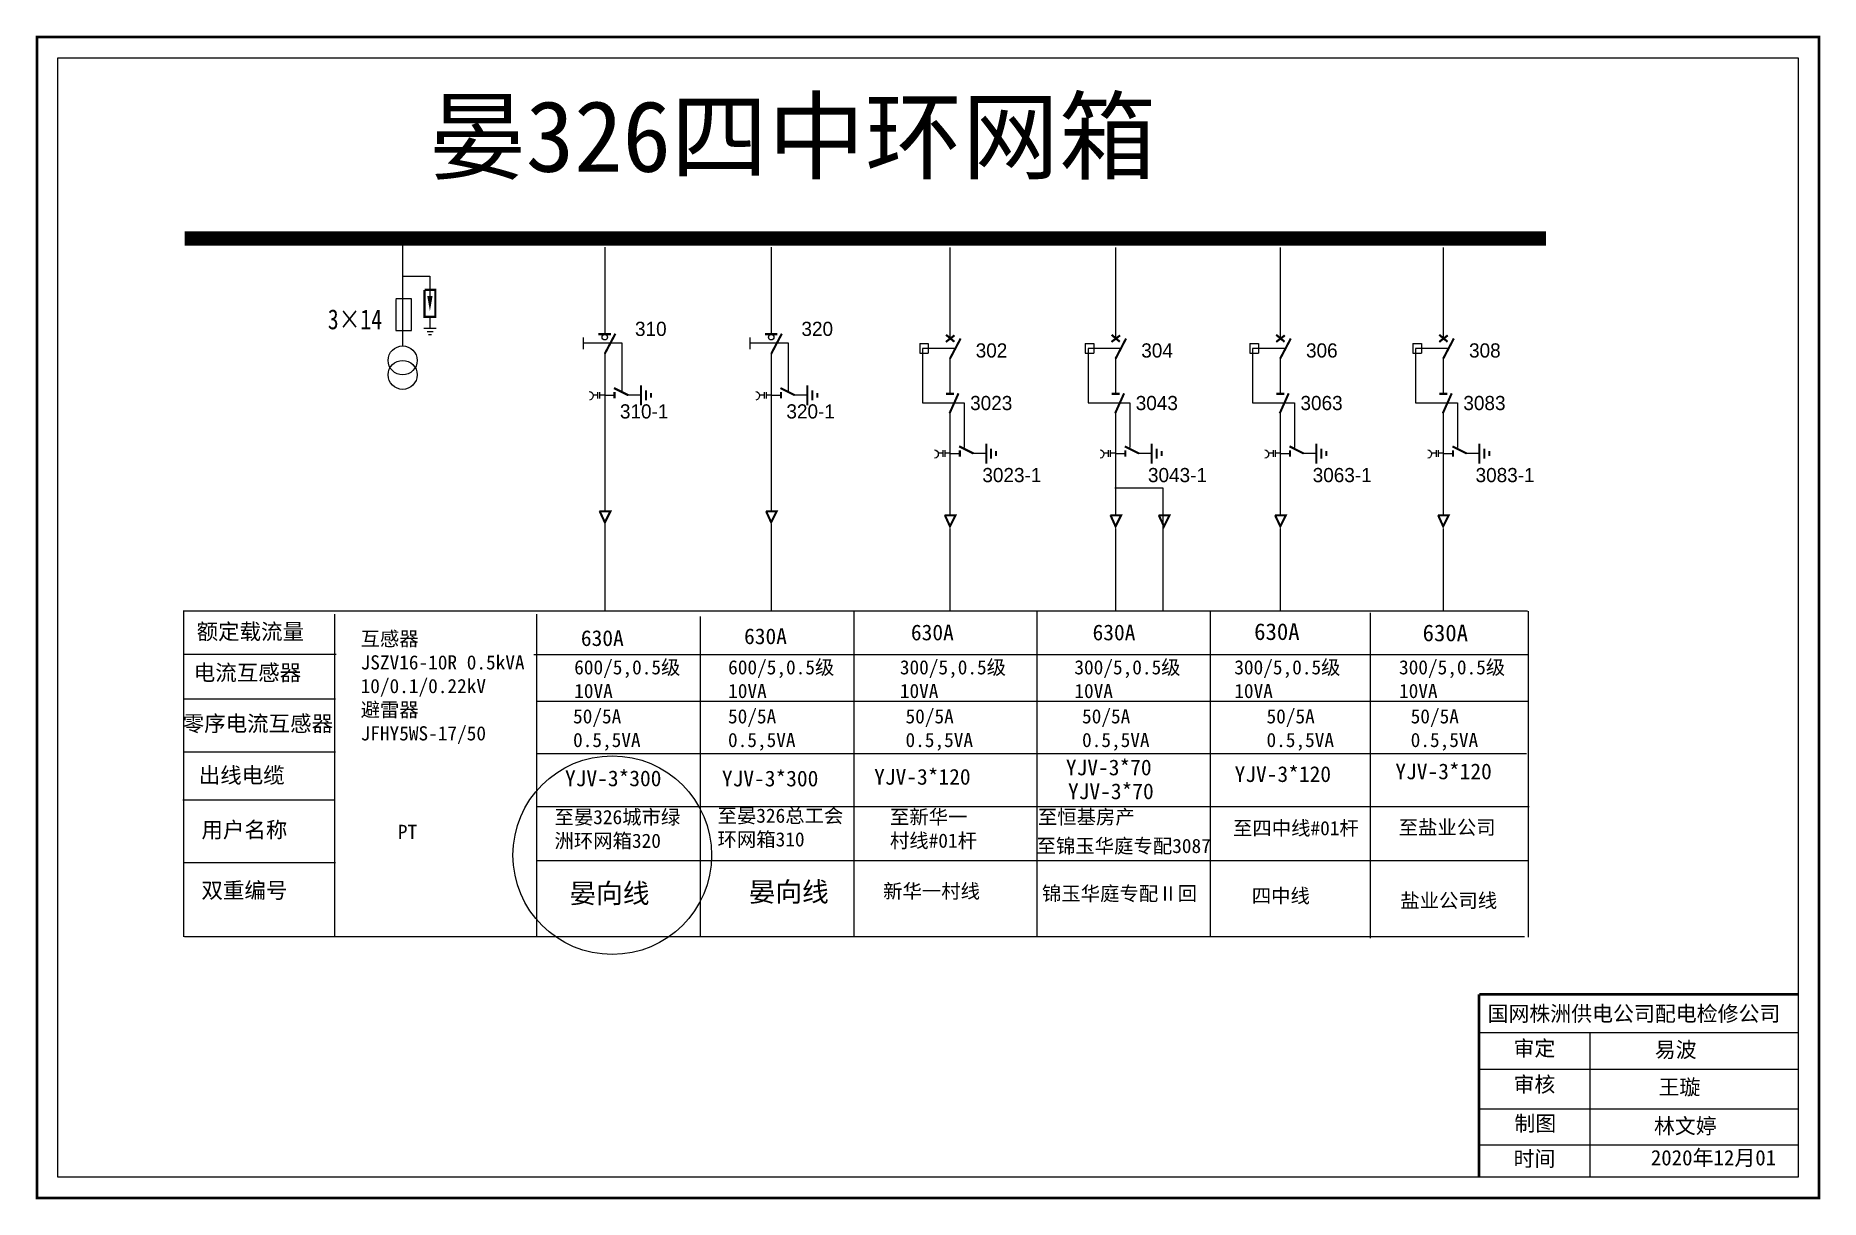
# Model space of a CAD drawing. Extents: x 90 to 673, y -361 to -21.
# Drawn here: x 244.3 to 370, y -102.9 to -21.1 of the extents above; entities that cross this region are included whole.
import ezdxf

# ---------------------------------------------------------------- set-up
doc = ezdxf.new("R2010")
doc.units = 0
doc.header["$LTSCALE"] = 0.774411
doc.linetypes.add('ACAD_ISO02W100', pattern=[15, 12, -3])
doc.linetypes.add('CENTER', pattern=[50.8, 31.75, -6.35, 6.35, -6.35])
doc.layers.get('0').update_dxf_attribs({"linetype": 'CONTINUOUS'})
doc.layers.add('10KV线路', color=7, linetype='CONTINUOUS')
doc.layers.add('2', color=7, linetype='CONTINUOUS')
doc.styles.add('hztxt_txtstyle_0.00_0_0', font='simkai.ttf')
doc.styles.add('hztxt_txtstyle_1.80_0_0', font='', dxfattribs={"height": 1.8, "bigfont": 'hztxt.shx'})
doc.styles.add('hztxt_txtstyle_2.70_0_0', font='simkai.ttf', dxfattribs={"height": 2.7})
doc.styles.add('黑', font='simhei.ttf', dxfattribs={"width": 0.8})
doc.styles.add('黑体_txtstyle_0.00_0_0', font='simhei.ttf')
doc.styles.add('黑体_txtstyle_3.00_0_0', font='simhei.ttf', dxfattribs={"height": 3})
doc.styles.get('hztxt_txtstyle_1.80_0_0').set_extended_font_data('hztxt')

msp = doc.modelspace()

# ---------------------------------------------------------------- texts
at = {"style": 'hztxt_txtstyle_1.80_0_0'}
for s, p in [('310', (286.51, -42.18)), ('320', (298.23, -42.18)), ('302', (310.5, -43.7)), ('304', (322.16, -43.7)), ('306', (333.76, -43.7)), ('308', (345.24, -43.7)), ('3023', (310.11, -47.4)), ('3043', (321.77, -47.4)), ('3063', (333.37, -47.4)), ('3083', (344.84, -47.4)), ('310-1', (285.45, -47.99)), ('320-1', (297.17, -47.99)), ('3023-1', (310.97, -52.47)), ('3043-1', (322.63, -52.47)), ('3063-1', (334.23, -52.47)), ('3083-1', (345.7, -52.47))]:
    msp.add_text(s, height=0.998, dxfattribs=at).set_placement(p)
at = {"insert": (271.99, -25.62), "char_height": 5.008, "width": 147.894, "attachment_point": 1, "style": 'hztxt_txtstyle_2.70_0_0'}
msp.add_mtext('晏326四中环网箱', dxfattribs=at)
at = {"linetype": 'Continuous', "attachment_point": 1}
for s, insert, char_height, width, style in [('{\\fSimSun|b0|i0|c134|p2;额定载流量}', (255.64, -62.43), 1.1094, 17.8852, 'hztxt_txtstyle_2.70_0_0'), ('{\\fSimSun|b0|i0|c134|p2;630A}', (294.19, -62.76), 1.1094, 17.8852, 'hztxt_txtstyle_2.70_0_0'), ('{\\fSimSun|b0|i0|c134|p2;630A}', (305.94, -62.49), 1.1094, 17.8852, 'hztxt_txtstyle_2.70_0_0'), ('{\\fSimSun|b0|i0|c134|p2;630A}', (318.73, -62.49), 1.1094, 17.8852, 'hztxt_txtstyle_2.70_0_0'), ('{\\fSimSun|b0|i0|c134|p2;630A}', (330.11, -62.4), 1.1757, 9.454, 'hztxt_txtstyle_0.00_0_0'), ('{\\fSimSun|b0|i0|c134|p2;630A}', (341.97, -62.49), 1.1757, 9.454, 'hztxt_txtstyle_0.00_0_0'), ('\\A1;{\\fSimSun|b0|i0|c134|p2;互感器\\PJSZV16-10R 0.5kVA\\P10/0.1/0.22kV\\P避雷器\\PJFHY5WS-17/50}', (267.19, -62.99), 0.9985, 18.4113, 'hztxt_txtstyle_2.70_0_0'), ('{\\fSimSun|b0|i0|c134|p2;630A}', (282.7, -62.89), 1.1094, 17.8852, 'hztxt_txtstyle_2.70_0_0'), ('{\\fSimSun|b0|i0|c134|p2;电流互感器}', (255.44, -65.32), 1.1094, 17.8852, 'hztxt_txtstyle_2.70_0_0'), ('\\A1;{\\fSimSun|b0|i0|c134|p2;600/5,0.5级\\P10VA}', (282.23, -65), 0.9985, 18.4113, 'hztxt_txtstyle_2.70_0_0'), ('\\A1;{\\fSimSun|b0|i0|c134|p2;600/5,0.5级\\P10VA}', (293.07, -65), 0.9985, 18.4113, 'hztxt_txtstyle_2.70_0_0'), ('\\A1;{\\fSimSun|b0|i0|c134|p2;300/5,0.5级\\P10VA}', (305.16, -65), 0.9985, 18.4113, 'hztxt_txtstyle_2.70_0_0'), ('\\A1;{\\fSimSun|b0|i0|c134|p2;300/5,0.5级\\P10VA}', (317.45, -65), 0.9985, 18.4113, 'hztxt_txtstyle_2.70_0_0'), ('\\A1;{\\fSimSun|b0|i0|c134|p2;300/5,0.5级\\P10VA}', (328.71, -65), 0.9985, 18.4113, 'hztxt_txtstyle_2.70_0_0'), ('\\A1;{\\fSimSun|b0|i0|c134|p2;300/5,0.5级\\P10VA}', (340.31, -65), 0.9985, 18.4113, 'hztxt_txtstyle_2.70_0_0'), ('{\\fSimSun|b0|i0|c134|p2;零序电流互感器}', (254.66, -68.9), 1.1094, 17.8852, 'hztxt_txtstyle_2.70_0_0'), ('{\\fSimSun|b0|i0|c134|p2;50/5A\\P0.5,5VA}', (282.15, -68.45), 0.9985, 17.8852, 'hztxt_txtstyle_2.70_0_0'), ('{\\fSimSun|b0|i0|c134|p2;50/5A\\P0.5,5VA}', (293.06, -68.45), 0.9985, 17.8852, 'hztxt_txtstyle_2.70_0_0'), ('{\\fSimSun|b0|i0|c134|p2;50/5A\\P0.5,5VA}', (305.56, -68.45), 0.9985, 17.8852, 'hztxt_txtstyle_2.70_0_0'), ('{\\fSimSun|b0|i0|c134|p2;50/5A\\P0.5,5VA}', (317.99, -68.45), 0.9985, 17.8852, 'hztxt_txtstyle_2.70_0_0'), ('{\\fSimSun|b0|i0|c134|p2;50/5A\\P0.5,5VA}', (330.98, -68.45), 0.9985, 17.8852, 'hztxt_txtstyle_2.70_0_0'), ('{\\fSimSun|b0|i0|c134|p2;50/5A\\P0.5,5VA}', (341.13, -68.45), 0.9985, 17.8852, 'hztxt_txtstyle_2.70_0_0'), ('{\\fSimSun|b0|i0|c134|p2;出线电缆}', (255.79, -72.54), 1.1094, 17.8852, 'hztxt_txtstyle_2.70_0_0'), ('{\\fSimSun|b0|i0|c134|p2;YJV-3*300 }', (281.58, -72.76), 1.1094, 17.8852, 'hztxt_txtstyle_2.70_0_0'), ('{\\fSimSun|b0|i0|c134|p2;YJV-3*300 }', (292.63, -72.77), 1.1094, 17.8852, 'hztxt_txtstyle_2.70_0_0'), ('{\\fSimSun|b0|i0|c134|p2;YJV-3*120}', (303.35, -72.65), 1.1094, 17.8852, 'hztxt_txtstyle_2.70_0_0'), ('{\\fSimSun|b0|i0|c134|p2;YJV-3*70}', (316.85, -71.99), 1.1094, 17.8852, 'hztxt_txtstyle_2.70_0_0'), ('{\\fSimSun|b0|i0|c134|p2;YJV-3*120}', (328.73, -72.46), 1.1094, 17.8852, 'hztxt_txtstyle_2.70_0_0'), ('{\\fSimSun|b0|i0|c134|p2;YJV-3*120}', (340.05, -72.27), 1.1094, 17.8852, 'hztxt_txtstyle_2.70_0_0'), ('{\\fSimSun|b0|i0|c134|p2;YJV-3*70}', (317, -73.67), 1.1094, 17.8852, 'hztxt_txtstyle_2.70_0_0'), ('{\\fSimSun|b0|i0|c134|p2;至晏326城市绿洲环网箱320}', (280.84, -75.54), 1, 9.2592, 'hztxt_txtstyle_0.00_0_0'), ('{\\fSimSun|b0|i0|c134|p2;至晏326总工会环网箱310}', (292.32, -75.44), 1, 9.2592, 'hztxt_txtstyle_0.00_0_0'), ('{\\fSimSun|b0|i0|c134|p2;至新华一村线#01杆}', (304.46, -75.53), 1, 6.3175, 'hztxt_txtstyle_0.00_0_0'), ('{\\fSimSun|b0|i0|c134|p2;至恒基房产}', (314.88, -75.53), 1, 7.9167, 'hztxt_txtstyle_0.00_0_0'), ('{\\fSimSun|b0|i0|c134|p2;用户名称}', (255.98, -76.38), 1.1094, 17.8852, 'hztxt_txtstyle_2.70_0_0'), ('{\\fSimSun|b0|i0|c134|p2;PT}', (269.81, -76.58), 1.0024, 7.7986, 'hztxt_txtstyle_0.00_0_0'), ('{\\fSimSun|b0|i0|c134|p2;至四中线#01杆}', (328.62, -76.32), 1, 9.932, 'hztxt_txtstyle_0.00_0_0'), ('{\\fSimSun|b0|i0|c134|p2;至盐业公司}', (340.29, -76.26), 1, 9.932, 'hztxt_txtstyle_0.00_0_0'), ('{\\fSimSun|b0|i0|c134|p2;至锦玉华庭专配3087}', (314.79, -77.57), 1, 14.6768, 'hztxt_txtstyle_0.00_0_0'), ('{\\fSimSun|b0|i0|c134|p2;晏向线}', (294.51, -80.61), 1.3789, 11.5819, 'hztxt_txtstyle_0.00_0_0'), ('{\\fSimSun|b0|i0|c134|p2;双重编号}', (255.98, -80.64), 1.1094, 17.8852, 'hztxt_txtstyle_2.70_0_0'), ('{\\fSimSun|b0|i0|c134|p2;晏向线}', (281.89, -80.71), 1.3789, 11.5819, 'hztxt_txtstyle_0.00_0_0'), ('{\\fSimSun|b0|i0|c134|p2;新华一村线}', (303.98, -80.75), 1, 8.1816, 'hztxt_txtstyle_0.00_0_0'), ('{\\fSimSun|b0|i0|c134|p2;锦玉华庭专配Ⅱ回}', (315.17, -80.92), 1, 14.6768, 'hztxt_txtstyle_0.00_0_0'), ('{\\fSimSun|b0|i0|c134|p2;四中线}', (329.94, -81.08), 1, 9.932, 'hztxt_txtstyle_0.00_0_0'), ('{\\fSimSun|b0|i0|c134|p2;盐业公司线}', (340.4, -81.41), 1, 9.932, 'hztxt_txtstyle_0.00_0_0'), ('国网株洲供电公司配电检修公司', (346.54, -89.33), 1.08, 29.5265, '黑体_txtstyle_0.00_0_0'), ('易波', (358.32, -91.87), 1.08, 8.4461, '黑体_txtstyle_0.00_0_0'), ('王璇', (358.58, -94.5), 1.08, 11.8994, '黑体_txtstyle_0.00_0_0'), ('2020年12月01', (358.04, -99.47), 1.08, 9.6715, '黑体_txtstyle_3.00_0_0')]:
    msp.add_mtext(s, dxfattribs=dict(at, insert=insert, char_height=char_height, width=width, style=style))
at = {"color": 0, "linetype": 'Continuous', "char_height": 1.08, "width": 8.4461, "attachment_point": 1, "style": '黑体_txtstyle_0.00_0_0'}
for s, insert in [('审定', (348.37, -91.77)), ('审核', (348.37, -94.31)), ('制图', (348.43, -97.06)), ('林文婷', (358.26, -97.24)), ('时间', (348.37, -99.54))]:
    msp.add_mtext(s, dxfattribs=dict(at, insert=insert))
at = {"layer": '10KV线路', "color": 0, "style": '黑', "width": 0.8}
msp.add_text('3×14', height=1.405, dxfattribs=at).set_placement((264.88, -41.71))

# ---------------------------------------------------------------- blocks, each defined once
blk = doc.blocks.new('JD')
for points in [[(-2, 0.2), (-2, -0.2), (2, 0.2), (2, -0.2)], [(1, -1.2), (1, -0.8), (-1, -1.2), (-1, -0.8)], [(-0.5, -1.8), (-0.5, -2.2), (0.5, -1.8), (0.5, -2.2)]]:
    blk.add_trace(points)

# ---------------------------------------------------------------- linework, layer by layer
at = {"color": 0}
for p, q in [((270.13, -35.41), (270.15, -42.88)), ((270.13, -37.97), (272.07, -37.97)), ((272.07, -37.97), (272.07, -39.39)), ((272.07, -40.88), (272.07, -41.61))]:
    msp.add_line(p, q, dxfattribs=at)
for p, q in [((284.38, -35.93), (284.38, -42.04)), ((296.1, -35.93), (296.1, -42.04)), ((308.69, -35.96), (308.69, -42.38)), ((320.35, -35.96), (320.35, -42.38)), ((331.94, -35.96), (331.94, -42.38)), ((343.42, -35.96), (343.42, -42.38)), ((306.56, -42.72), (307.16, -42.72)), ((306.56, -42.72), (306.56, -43.39)), ((307.16, -42.72), (307.16, -43.39)), ((318.22, -42.72), (318.81, -42.72)), ((318.22, -42.72), (318.22, -43.39)), ((318.81, -42.72), (318.81, -43.39)), ((329.81, -42.72), (330.41, -42.72)), ((329.81, -42.72), (329.81, -43.39)), ((330.41, -42.72), (330.41, -43.39)), ((341.29, -42.72), (341.89, -42.72)), ((341.29, -42.72), (341.29, -43.39)), ((341.89, -42.72), (341.89, -43.39)), ((284.38, -43.4), (284.38, -54.5)), ((296.1, -43.4), (296.1, -54.5)), ((306.56, -43.39), (307.16, -43.39)), ((308.69, -43.74), (308.69, -46.21)), ((318.22, -43.39), (318.81, -43.39)), ((320.35, -43.74), (320.35, -46.21)), ((329.81, -43.39), (330.41, -43.39)), ((331.94, -43.74), (331.94, -46.21)), ((341.29, -43.39), (341.89, -43.39)), ((343.42, -43.74), (343.42, -46.21)), ((284.38, -46.35), (285.07, -46.35)), ((285.97, -46.33), (286.92, -46.33)), ((296.1, -46.35), (296.79, -46.35)), ((297.69, -46.33), (298.63, -46.33)), ((308.69, -47.45), (308.69, -54.76)), ((320.35, -47.45), (320.35, -54.76)), ((331.94, -47.45), (331.94, -54.76)), ((343.42, -47.45), (343.42, -54.76)), ((308.69, -50.45), (309.38, -50.45)), ((310.28, -50.43), (311.22, -50.43)), ((320.35, -50.45), (321.04, -50.45)), ((321.94, -50.43), (322.88, -50.43)), ((331.94, -50.45), (332.63, -50.45)), ((333.54, -50.43), (334.48, -50.43)), ((343.42, -50.45), (344.11, -50.45)), ((345.01, -50.43), (345.95, -50.43)), ((265.46, -64.6), (254.75, -64.6)), ((265.42, -67.75), (254.71, -67.75)), ((265.42, -71.46), (254.71, -71.46)), ((265.38, -74.86), (254.67, -74.86)), ((265.41, -79.27), (254.71, -79.27))]:
    msp.add_line(p, q)
at = {"linetype": 'ACAD_ISO02W100'}
for p, q in [((308.99, -43.07), (306.75, -43.07)), ((306.75, -43.07), (306.75, -46.88)), ((320.65, -43.07), (318.41, -43.07)), ((318.41, -43.07), (318.41, -46.88)), ((332.24, -43.07), (330, -43.07)), ((330, -43.07), (330, -46.88)), ((343.72, -43.07), (341.48, -43.07)), ((341.48, -43.07), (341.48, -46.88)), ((306.75, -46.88), (309.7, -46.88)), ((309.7, -46.88), (309.7, -50.02)), ((318.41, -46.88), (321.36, -46.88)), ((321.36, -46.88), (321.36, -50.02)), ((330, -46.88), (332.96, -46.88)), ((332.96, -46.88), (332.96, -50.02)), ((341.48, -46.88), (344.43, -46.88)), ((344.43, -46.88), (344.43, -50.02))]:
    msp.add_line(p, q, dxfattribs=at)
at = {"linetype": 'Continuous'}
for p, q in [((320.31, -52.86), (323.67, -52.86)), ((323.67, -52.86), (323.67, -61.53)), ((254.69, -61.52), (349.35, -61.52)), ((254.73, -84.46), (254.73, -61.52)), ((301.91, -61.56), (301.91, -84.46)), ((314.81, -61.56), (314.81, -84.46)), ((349.41, -61.54), (349.41, -84.48)), ((265.36, -61.77), (265.36, -84.46)), ((279.57, -61.77), (279.57, -84.46)), ((291.09, -61.92), (291.09, -84.45)), ((327.01, -61.58), (327.01, -84.47)), ((338.27, -61.66), (338.27, -84.55)), ((279.39, -64.59), (349.38, -64.59)), ((279.57, -67.88), (349.41, -67.88)), ((279.57, -71.56), (349.29, -71.56)), ((279.57, -75.29), (349.48, -75.29)), ((279.57, -79.09), (349.38, -79.09)), ((349.14, -84.46), (254.8, -84.46))]:
    msp.add_line(p, q, dxfattribs=at)
at = {"linetype": 'CENTER'}
for p, q in [((284.39, -55.4), (284.39, -61.54)), ((296.1, -55.4), (296.1, -61.54)), ((308.69, -55.74), (308.69, -61.5)), ((320.35, -55.74), (320.35, -61.5)), ((331.95, -55.74), (331.95, -61.5)), ((343.42, -55.74), (343.42, -61.5))]:
    msp.add_line(p, q, dxfattribs=at)
at = {"color": 0, "linetype": 'Continuous'}
for p, q in [((345.96, -91.21), (368.41, -91.21)), ((353.75, -91.21), (353.75, -101.41)), ((345.96, -93.77), (368.41, -93.77)), ((345.96, -96.56), (368.41, -96.56)), ((345.96, -99.11), (368.41, -99.11))]:
    msp.add_line(p, q, dxfattribs=at)
at = {"color": 7, "linetype": 'Continuous', "const_width": 0.182}
msp.add_lwpolyline([(244.4, -21.14), (369.88, -21.14), (369.88, -102.85), (244.4, -102.85)], close=True, dxfattribs=at)
at = {"color": 7, "linetype": 'Continuous'}
msp.add_lwpolyline([(245.88, -22.62), (368.41, -22.62), (368.41, -101.37), (245.88, -101.37)], close=True, dxfattribs=at)
for points, const_width in [([(254.81, -35.32), (350.65, -35.32)], 0.998), ([(283.94, -42.06), (284.82, -42.06)], 0.15), ([(284.38, -43.44), (285.13, -42.02)], 0.15), ([(295.66, -42.06), (296.54, -42.06)], 0.15), ([(296.1, -43.44), (296.85, -42.02)], 0.15), ([(308.41, -42.1), (309, -42.59)], 0.15), ([(308.4, -42.6), (309.01, -42.14)], 0.15), ([(308.69, -43.78), (309.44, -42.36)], 0.15), ([(320.07, -42.1), (320.65, -42.59)], 0.15), ([(320.06, -42.6), (320.67, -42.14)], 0.15), ([(320.35, -43.78), (321.09, -42.36)], 0.15), ([(331.66, -42.6), (332.27, -42.14)], 0.15), ([(331.66, -42.1), (332.25, -42.59)], 0.15), ([(331.94, -43.78), (332.69, -42.36)], 0.15), ([(343.14, -42.6), (343.74, -42.14)], 0.15), ([(343.14, -42.1), (343.73, -42.59)], 0.15), ([(343.42, -43.78), (344.17, -42.36)], 0.15), ([(285.03, -45.85), (286.03, -46.35)], 0.15), ([(285.07, -46.12), (285.07, -46.58)], 0.15), ([(296.75, -45.85), (297.75, -46.35)], 0.15), ([(296.79, -46.12), (296.79, -46.58)], 0.15), ([(308.42, -46.25), (308.97, -46.25)], 0.15), ([(308.66, -47.63), (309.29, -46.22)], 0.15), ([(320.08, -46.25), (320.63, -46.25)], 0.15), ([(320.32, -47.63), (320.95, -46.22)], 0.15), ([(331.67, -46.25), (332.23, -46.25)], 0.15), ([(331.91, -47.63), (332.54, -46.22)], 0.15), ([(343.15, -46.25), (343.71, -46.25)], 0.15), ([(343.39, -47.63), (344.02, -46.22)], 0.15), ([(309.34, -49.95), (310.34, -50.45)], 0.15), ([(309.38, -50.22), (309.38, -50.68)], 0.15), ([(321, -49.95), (322, -50.45)], 0.15), ([(321.04, -50.22), (321.04, -50.68)], 0.15), ([(332.6, -49.95), (333.59, -50.45)], 0.15), ([(332.63, -50.22), (332.63, -50.68)], 0.15), ([(344.07, -49.95), (345.07, -50.45)], 0.15), ([(344.11, -50.22), (344.11, -50.68)], 0.15), ([(284.01, -54.52), (284.78, -54.52), (284.39, -55.3), (284.02, -54.51)], 0.15), ([(295.73, -54.52), (296.49, -54.52), (296.1, -55.3), (295.74, -54.51)], 0.15), ([(308.32, -54.8), (309.08, -54.8), (308.69, -55.58), (308.33, -54.79)], 0.15), ([(319.98, -54.8), (320.74, -54.8), (320.35, -55.58), (319.99, -54.79)], 0.15), ([(323.39, -54.8), (324.15, -54.8), (323.76, -55.58), (323.39, -54.79)], 0.15), ([(331.58, -54.8), (332.34, -54.8), (331.95, -55.58), (331.58, -54.79)], 0.15), ([(343.05, -54.8), (343.81, -54.8), (343.42, -55.58), (343.06, -54.79)], 0.15)]:
    msp.add_lwpolyline(points, dxfattribs=dict(const_width=const_width))
at = {"color": 0, "const_width": 0.16}
msp.add_lwpolyline([(271.69, -38.94), (271.69, -40.83), (272.45, -40.83), (272.45, -38.94), (271.71, -38.94)], dxfattribs=at)
at = {"color": 0}
msp.add_lwpolyline([(269.68, -39.61), (269.68, -41.79), (270.77, -41.79), (270.77, -39.58), (269.68, -39.58)], dxfattribs=at)
msp.add_lwpolyline([(272.07, -39.37, 0.373, 0, 0), (272.07, -40.43, 0, 0, 0)], format="xyseb", dxfattribs=at)
for points in [[(282.87, -42.28), (282.87, -43.12)], [(294.59, -42.28), (294.59, -43.12)], [(283.88, -46.34), (283.56, -46.34)], [(283.88, -46.13), (283.88, -46.58)], [(284.02, -46.13), (284.02, -46.58)], [(284.38, -46.34), (284.02, -46.34)], [(295.6, -46.34), (295.28, -46.34)], [(295.6, -46.13), (295.6, -46.58)], [(295.74, -46.13), (295.74, -46.58)], [(296.1, -46.34), (295.74, -46.34)], [(308.18, -50.23), (308.18, -50.69)], [(308.32, -50.23), (308.32, -50.69)], [(319.84, -50.23), (319.84, -50.69)], [(319.98, -50.23), (319.98, -50.69)], [(331.44, -50.23), (331.44, -50.69)], [(331.58, -50.23), (331.58, -50.69)], [(342.92, -50.23), (342.92, -50.69)], [(343.06, -50.23), (343.06, -50.69)], [(308.18, -50.44), (307.87, -50.44)], [(308.69, -50.44), (308.32, -50.44)], [(319.84, -50.44), (319.53, -50.44)], [(320.34, -50.44), (319.98, -50.44)], [(331.44, -50.44), (331.12, -50.44)], [(331.94, -50.44), (331.58, -50.44)], [(342.92, -50.44), (342.6, -50.44)], [(343.42, -50.44), (343.06, -50.44)]]:
    msp.add_lwpolyline(points)
at = {"linetype": 'ACAD_ISO02W100'}
for points in [[(285.61, -46.11), (285.61, -42.7), (282.87, -42.7)], [(297.33, -46.11), (297.33, -42.7), (294.59, -42.7)]]:
    msp.add_lwpolyline(points, dxfattribs=at)
for points in [[(283.29, -46.08, -0.877934), (283.31, -46.69)], [(295.01, -46.08, -0.877934), (295.02, -46.69)], [(307.6, -50.19, -0.877934), (307.61, -50.79)], [(319.26, -50.19, -0.877934), (319.27, -50.79)], [(330.86, -50.19, -0.877934), (330.87, -50.79)], [(342.33, -50.19, -0.877934), (342.34, -50.79)]]:
    msp.add_lwpolyline(points, format="xyb")
at = {"linetype": 'Continuous', "const_width": 0.18}
msp.add_lwpolyline([(345.94, -88.51), (345.94, -101.37)], dxfattribs=at)
at = {"color": 0, "linetype": 'Continuous', "const_width": 0.18}
msp.add_lwpolyline([(345.96, -88.51), (368.41, -88.51)], dxfattribs=at)
for centre in [(284.38, -42.27), (296.1, -42.27)]:
    msp.add_circle(centre, 0.192)
at = {"color": 1, "linetype": 'Continuous'}
msp.add_circle((284.91, -78.72), 6.99, dxfattribs=at)
at = {"layer": '2', "color": 0}
for centre in [(270.15, -43.9), (270.15, -44.92)]:
    msp.add_circle(centre, 1.02, dxfattribs=at)

# ---------------------------------------------------------------- block references
at = {"color": 0, "xscale": 0.2238815195955226, "yscale": 0.2238815195632924, "zscale": 0.2238815196031138}
msp.add_blockref('JD', (272.08, -41.65), dxfattribs=at)
at = {"xscale": 0.3494655254594932, "yscale": 0.3494655254594932, "zscale": 0.3494655254595134, "rotation": 90}
for p in [(286.93, -46.36), (298.65, -46.36), (311.24, -50.46), (322.89, -50.46), (334.49, -50.46), (345.97, -50.46)]:
    msp.add_blockref('JD', p, dxfattribs=at)

msp.set_redraw_order([(e.dxf.handle, doc.entitydb.next_handle()) for e in msp.query("TEXT MTEXT ATTDEF DIMENSION ARC_DIMENSION")])  # texts and dimensions are drawn at this point

doc.saveas('drawing.dxf')
